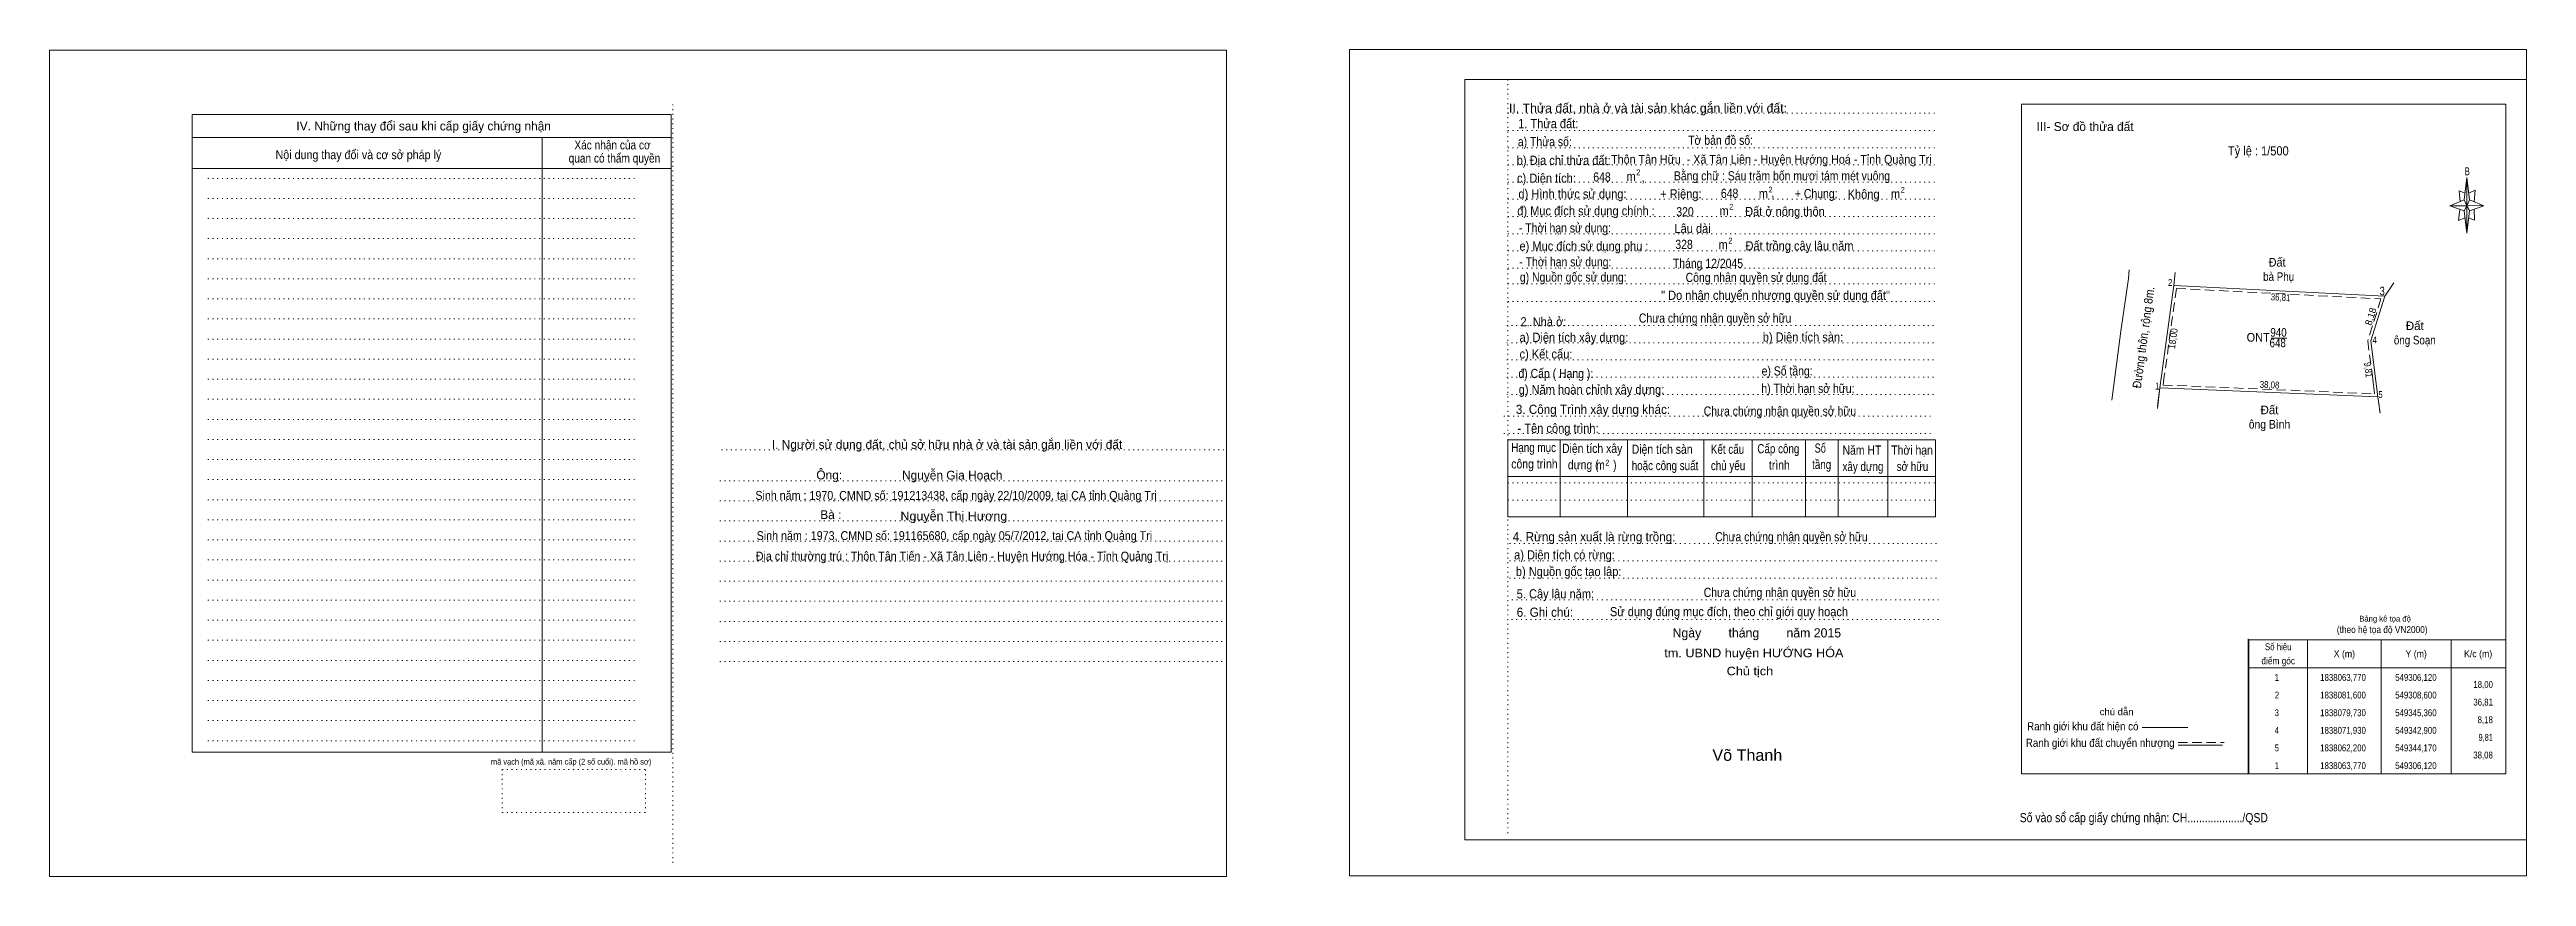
# Model space of a CAD drawing. Header units: metres. Extents: x 549018 to 549836, y 1837975 to 1838129.
# Drawn here: x 549404 to 549835.8, y 1837974.8 to 1838118.9 of the extents above; entities that cross this region are included whole.
import ezdxf
from ezdxf.enums import TextEntityAlignment as Align

# ---------------------------------------------------------------- set-up
doc = ezdxf.new("R2010")
doc.units = ezdxf.units.M
doc.header["$LTSCALE"] = 0.55
doc.linetypes.add('DOTTED', pattern=[1.5, 0.3, -1.2])
doc.linetypes.add('MEDIUM_DASHED', pattern=[4.5, 3, -1.5])
for name, color, linetype, lineweight in [('1', 7, 'DOTTED', 13), ('10', 7, 'Continuous', 13), ('18', 7, 'Continuous', 13), ('2', 7, 'Continuous', 13), ('20', 7, 'Continuous', 13), ('21', 7, 'Continuous', 13), ('63', 7, 'Continuous', 13), ('7', 7, 'Continuous', 13)]:
    doc.layers.add(name, color=color, linetype=linetype, lineweight=lineweight)
for name, color, linetype in [('19', 7, 'Continuous'), ('50', 7, 'Continuous'), ('6', 7, 'Continuous'), ('9', 7, 'Continuous')]:
    doc.layers.add(name, color=color, linetype=linetype)

msp = doc.modelspace()

# ---------------------------------------------------------------- texts
at = {"layer": '1', "width": 0.85}
msp.add_text('mã vạch (mã xã. năm cấp (2 số cuối). mã hồ sơ)', height=0.9999, dxfattribs=at).set_placement((549494.94, 1837994.31), align=Align.CENTER)
at = {"layer": '10'}
for s, p in [('IV. Những thay đổi sau khi cấp giấy chứng nhận', (549469.225, 1838104.81)), ('III- Sơ đồ thửa đất', (549758.895, 1838104.71)), ('I. Người sử dụng đất, chủ sở hữu nhà ở và tài sản gắn liền với đất', (549560.475, 1838049.31))]:
    msp.add_text(s, height=1.55, dxfattribs=at).set_placement(p, align=Align.CENTER)
for s, height, width, p in [('Nội dung thay đổi và cơ sở pháp lý', 1.55, 0.9, (549457.855, 1838099.81)), ('Xác nhận của cơ', 1.55, 0.85, (549502.155, 1838101.51)), ('  Thôn Tân Hữu  - Xã Tân Liên - Huyện Hướng Hoá - Tỉnh Quảng Trị', 1.55, 0.9, (549703.69, 1838099.01)), ('Bằng chữ : Sáu trăm bốn mươi tám mét vuông', 1.6, 0.85, (549706.05, 1838096.11)), ('Địa chỉ thường trú : Thôn Tân Tiến - Xã Tân Liên - Huyện Hướng Hóa - Tỉnh Quảng Trị', 1.55, 0.9, (549563.095, 1838029.86))]:
    msp.add_text(s, height=height, dxfattribs=dict(at, width=width)).set_placement(p, align=Align.CENTER)
at = {"layer": '18'}
msp.add_text('Nguyễn Gia Hoạch', height=1.55, dxfattribs=at).set_placement((549561.385, 1838043.96), align=Align.CENTER)
for s, width, p in [('Sinh năm : 1970, CMND số: 191213438, cấp ngày 22/10/2009, tại CA tỉnh Quảng Trị', 0.9, (549562.055, 1838040.44)), ('Nguyễn Thị Hương', 1.05, (549561.665, 1838036.85)), ('Sinh năm : 1973, CMND số: 191165680, cấp ngày 05/7/2012, tại CA tỉnh Quảng Trị', 0.9, (549561.765, 1838033.43))]:
    msp.add_text(s, height=1.55, dxfattribs=dict(at, width=width)).set_placement(p, align=Align.CENTER)
at = {"layer": '19'}
for s, width, p in [('648', 0.85, (549695.4, 1838093.06)), ('Lâu dài', 0.9, (549687.31, 1838086.93)), ('320', 0.85, (549687.62, 1838089.84))]:
    msp.add_text(s, height=1.6, dxfattribs=dict(at, width=width)).set_placement(p)
at = {"layer": '2'}
for s, p in [('II. Thửa đất, nhà ở và tài sản khác gắn liền với đất:', (549658.45, 1838107.91)), (',', (549681.55, 1838095.86)), (',', (549704.15, 1838093.21))]:
    msp.add_text(s, height=1.6, dxfattribs=at).set_placement(p)
for s, height, width, p in [('1. Thửa đất:', 1.6, 0.9, (549660.05, 1838105.21)), ('a) Thửa số:', 1.6, 0.85, (549660, 1838102.06)), ('Tờ bản đồ số:', 1.6, 0.85, (549689.7, 1838102.31)), ('c) Diện tích:', 1.6, 0.9, (549659.85, 1838095.71)), ('648', 1.6, 0.85, (549673.15, 1838095.91)), ('m', 1.6, 0.9, (549678.95, 1838096.01)), ('2', 1, 0.8, (549680.65, 1838097.01)), ('d) Hình thức sử dụng:', 1.6, 0.9, (549660.1, 1838092.96)), ('+ Riêng:', 1.6, 0.9, (549684.8, 1838092.96)), ('2', 1, 0.8, (549696.85, 1838091.02)), ('m', 1.6, 0.9, (549702, 1838093.01)), ('2', 1, 0.8, (549703.7, 1838094.01)), ('+ Chung:', 1.6, 0.85, (549708.3, 1838093.01)), ('Không', 1.6, 0.9, (549717.5, 1838092.91)), ('m', 1.6, 0.9, (549725.05, 1838092.96)), ('2', 1, 0.8, (549726.75, 1838093.96)), ('đ) Mục đích sử dụng chính : ', 1.6, 0.9, (549659.9, 1838090.01)), ('- Thời hạn sử dụng: ', 1.6, 0.85, (549660.18, 1838087.03)), ('m', 1.6, 0.9, (549695.15, 1838090.02)), ('Đất ở nông thôn', 1.6, 0.9, (549699.62, 1838089.9)), ('e) Mục đích sử dụng phụ : ', 1.6, 0.9, (549660.28, 1838083.87)), ('m', 1.6, 0.9, (549695, 1838084.11)), ('2', 1, 0.8, (549696.7, 1838085.11)), ('Đất trồng cây lâu năm ', 1.6, 0.9, (549699.69, 1838083.91)), ('- Thời hạn sử dụng: ', 1.6, 0.85, (549660.25, 1838081.12)), ('g) Nguồn gốc sử dụng: ', 1.6, 0.85, (549660.35, 1838078.46)), ('Tháng 12/2045', 1.6, 0.85, (549687.03, 1838080.86)), ('2. Nhà ở:', 1.6, 0.9, (549660.45, 1838070.66)), ('a) Diện tích xây dựng:', 1.6, 0.9, (549660.3, 1838067.96)), ('c) Kết cấu:', 1.6, 0.9, (549660.3, 1838065.06)), ('b) Diện tích sàn:', 1.6, 0.9, (549702.7, 1838068.01)), ('đ) Cấp ( Hạng ):', 1.6, 0.85, (549660.1, 1838061.66)), ('e) Số tầng:', 1.6, 0.85, (549702.5, 1838062.11)), ('g) Năm hoàn chỉnh xây dựng:', 1.6, 0.9, (549660.15, 1838058.86)), ('h) Thời hạn sở hữu:', 1.6, 0.85, (549702.45, 1838059.06)), ('3. Công Trình xây dựng khác:', 1.6, 0.95, (549659.65, 1838055.41)), ('- Tên công trình:', 1.6, 0.9, (549659.95, 1838052.11)), ('Hạng mục', 1.6, 0.8, (549658.85, 1838048.76)), ('Diện tích xây', 1.6, 0.85, (549667.7, 1838048.61)), ('Diện tích sàn', 1.6, 0.85, (549679.85, 1838048.46)), ('Kết cấu', 1.6, 0.8, (549693.65, 1838048.46)), ('Cấp công', 1.6, 0.8, (549701.75, 1838048.56)), (' Số', 1.6, 0.75, (549711.3, 1838048.66)), ('Năm HT', 1.6, 0.85, (549716.6, 1838048.31)), ('Thời hạn', 1.6, 0.85, (549725.1, 1838048.31)), ('công trình', 1.6, 0.85, (549658.85, 1838045.91)), ('  dựng (     )', 1.6, 0.85, (549667.7, 1838045.76)), ('m', 1.6, 0.85, (549673.65, 1838045.71)), ('2', 1.007, 0.75, (549675.25, 1838046.41)), ('hoặc công suất', 1.6, 0.8, (549679.85, 1838045.61)), ('chủ yếu', 1.6, 0.8, (549693.65, 1838045.61)), ('    trình', 1.6, 0.85, (549701.75, 1838045.71)), ('tầng', 1.6, 0.8, (549711.3, 1838045.81)), ('xây dựng', 1.6, 0.8, (549716.6, 1838045.46)), ('  sở hữu', 1.6, 0.8, (549725.1, 1838045.46)), ('4. Rừng sản xuất là rừng trồng:', 1.6, 0.95, (549659.1, 1838033.21)), ('a) Diện tích có rừng:', 1.6, 0.9, (549659.35, 1838030.06)), ('b) Nguồn gốc tạo lập:', 1.6, 0.9, (549659.65, 1838027.16)), ('5. Cây lâu năm:', 1.6, 0.9, (549659.8, 1838023.26)), ('6. Ghi chú:', 1.6, 0.95, (549659.8, 1838020.06)), ('Số vào sổ cấp giấy chứng nhận: CH.................../QSD', 1.6, 0.85, (549747.5, 1837984.26))]:
    msp.add_text(s, height=height, dxfattribs=dict(at, width=width)).set_placement(p)
for s, height, width, p in [('quan có thẩm quyền', 1.55, 0.85, (549502.49, 1838099.21)), ('b) Địa chỉ thửa đất:', 1.6, 0.9, (549667.995, 1838098.81))]:
    msp.add_text(s, height=height, dxfattribs=dict(at, width=width)).set_placement(p, align=Align.CENTER)
at = {"layer": '20', "width": 0.75}
msp.add_text('B', height=1.378, dxfattribs=at).set_placement((549825.52, 1838097), align=Align.CENTER)
at = {"layer": '20'}
for s, p in [('Ông: ', (549540.23, 1838044)), ('Bà : ', (549540.505, 1838037.08))]:
    msp.add_text(s, height=1.55, dxfattribs=at).set_placement(p, align=Align.CENTER)
at = {"layer": '21', "width": 0.9}
msp.add_text('(theo hệ tọa độ VN2000)', height=1.2, dxfattribs=at).set_placement((549810.7, 1838017.23), align=Align.CENTER)
at = {"layer": '21'}
msp.add_text('Bảng kê tọa độ', height=1, dxfattribs=at).set_placement((549811.195, 1838019.23), align=Align.CENTER)
at = {"layer": '50', "width": 0.9}
msp.add_text('Tỷ lệ : 1/500', height=1.6, dxfattribs=at).set_placement((549783.8, 1838100.46))
at = {"layer": '50'}
for s, height, width, p in [('tm. UBND huyện HƯỚNG HÓA', 1.5, 1.1, (549701.15, 1838013.01)), (' Chủ tịch', 1.5, 1.1, (549700.155, 1838009.86)), ('Võ Thanh', 2, 1.05, (549700.01, 1837994.96))]:
    msp.add_text(s, height=height, dxfattribs=dict(at, width=width)).set_placement(p, align=Align.CENTER)
msp.add_text('Ngày        tháng        năm 2015', height=1.6, dxfattribs=at).set_placement((549701.665, 1838016.46), align=Align.CENTER)
at = {"layer": '6', "width": 0.85}
msp.add_text('328', height=1.6, dxfattribs=at).set_placement((549687.46, 1838084.16))
at = {"layer": '63'}
for s, width, p in [('Số hiệu', 0.85, (549792.575, 1838014.24)), ('X (m)', 0.95, (549804.105, 1838013.02)), ('Y (m)', 0.95, (549816.62, 1838013.02)), ('K/c (m)', 0.95, (549827.425, 1838013.02)), ('điểm góc', 0.9, (549792.575, 1838011.79)), (' 1', 0.75, (549792.15, 1838008.89)), ('1838063,770', 0.85, (549803.87, 1838008.89)), ('549306,120', 0.85, (549816.575, 1838008.89)), (' 2', 0.85, (549792.16, 1838005.82)), ('1838081,600', 0.85, (549803.87, 1838005.82)), ('549308,600', 0.85, (549816.575, 1838005.82)), (' 3', 0.8, (549792.145, 1838002.74)), ('1838079,730', 0.85, (549803.87, 1838002.74)), ('549345,360', 0.85, (549816.575, 1838002.74)), (' 4', 0.85, (549792.145, 1837999.67)), (' 5', 0.8, (549792.15, 1837996.61)), ('1838071,930', 0.85, (549803.87, 1837999.67)), ('1838062,200', 0.85, (549803.87, 1837996.61)), ('549342,900', 0.85, (549816.575, 1837999.67)), ('549344,170', 0.85, (549816.575, 1837996.61)), (' 1', 0.75, (549792.15, 1837993.52)), ('1838063,770', 0.85, (549803.87, 1837993.52)), ('549306,120', 0.85, (549816.575, 1837993.52))]:
    msp.add_text(s, height=1.2, dxfattribs=dict(at, width=width)).set_placement(p, align=Align.CENTER)
for s, width, p in [('36,81', 0.85, (549830, 1838004.59)), ('18,00', 0.85, (549830, 1838007.67)), ('8,18', 0.85, (549829.99, 1838001.52)), ('9,81', 0.8, (549829.99, 1837998.45)), ('38,08', 0.85, (549829.99, 1837995.37))]:
    msp.add_text(s, height=1.2, dxfattribs=dict(at, width=width)).set_placement(p, align=Align.RIGHT)
at = {"layer": '7'}
for s, height, width, p in [(' 2', 1.2, 0.85, (549774.11, 1838077.73)), (' 3', 1.5, 0.8, (549811.15, 1838076.08)), (' 4', 1.2, 0.85, (549809.77, 1838067.7)), (' 1', 1.2, 0.75, (549771.84, 1838059.66)), (' 5', 1.2, 0.8, (549810.76, 1838058.18))]:
    msp.add_text(s, height=height, dxfattribs=dict(at, width=width)).set_placement(p, align=Align.RIGHT)
for s, height, width, p in [('bà Phụ', 1.5, 0.85, (549792.64, 1838078.59)), ('Đất ', 1.5, 0.95, (549792.64, 1838081.09)), ('940', 1.5, 0.85, (549792.615, 1838068.87)), ('ONT', 1.5, 0.95, (549789.07, 1838068.01)), ('648', 1.5, 0.85, (549792.48, 1838067.04)), ('ông Soạn', 1.5, 0.85, (549816.38, 1838067.53)), ('ông Bình', 1.5, 0.9, (549791.05, 1838052.86)), ('Ranh giới khu đất hiện có ', 1.417, 0.9, (549758.735, 1838000.27)), ('chú dẫn', 1.181, 1.05, (549764.395, 1838002.91)), ('Ranh giới khu đất chuyển nhượng', 1.417, 0.9, (549761.53, 1837997.39))]:
    msp.add_text(s, height=height, dxfattribs=dict(at, width=width)).set_placement(p, align=Align.CENTER)
for s, height, rotation, width, p in [('Đường thôn, rộng 8m.', 1.5, 82.364, 0.9, (549769.81, 1838068.65)), ('36,81', 1.2, 357.088, 0.85, (549792.949, 1838075.133)), ('18,00', 1.2, 82.081, 0.9, (549774.812, 1838068.462)), ('9,81', 1.2, 277.436, 0.85, (549807.686, 1838063.028)), ('38,08', 1.2, 357.637, 0.85, (549791.03, 1838059.898))]:
    msp.add_text(s, height=height, rotation=rotation, dxfattribs=dict(at, width=width)).set_placement(p, align=Align.CENTER)
msp.add_text('8,18', height=1.2, rotation=72.496, dxfattribs=at).set_placement((549809.267, 1838072.21), align=Align.CENTER)
for p in [(549816.38, 1838070.03), (549791.05, 1838055.36)]:
    msp.add_text('Đất', height=1.5, dxfattribs=at).set_placement(p, align=Align.CENTER)
at = {"layer": '9'}
for s, width, p in [('Công nhận quyền sử dụng đất ', 0.85, (549689.25, 1838078.41)), ('" Do nhận chuyển nhượng quyền sử dụng đất"', 0.9, (549684.98, 1838075.29)), ('Chưa chứng nhận quyền sở hữu', 0.85, (549681.1, 1838071.31)), ('Chưa chứng nhận quyền sở hữu', 0.85, (549692.4, 1838055.11)), ('Chưa chứng nhận quyền sở hữu', 0.85, (549694.4, 1838033.21)), ('Chưa chứng nhận quyền sở hữu', 0.85, (549692.4, 1838023.51)), ('Sử dụng đúng mục đích, theo chỉ giới quy hoạch', 0.9, (549676.05, 1838020.16))]:
    msp.add_text(s, height=1.6, dxfattribs=dict(at, width=width)).set_placement(p)

# ---------------------------------------------------------------- linework, layer by layer
at = {"layer": '1', "linetype": 'Continuous'}
for p, q in [((549650.75, 1838113.71), (549835.85, 1838113.71)), ((549650.75, 1838113.71), (549650.75, 1837981.21)), ((549835.85, 1838113.71), (549835.85, 1837981.21)), ((549650.75, 1837981.21), (549835.85, 1837981.21))]:
    msp.add_line(p, q, dxfattribs=at)
at = {"layer": '1'}
for p, q in [((549658.25, 1838113.71), (549658.25, 1837982.31)), ((549512.7, 1838109.36), (549512.7, 1837976.86)), ((549658.25, 1838107.81), (549732.8, 1838107.81)), ((549658.25, 1838104.81), (549732.8, 1838104.81)), ((549658.25, 1838101.81), (549732.8, 1838101.81)), ((549431.6, 1838096.46), (549506.15, 1838096.46)), ((549658.25, 1838098.81), (549732.8, 1838098.81)), ((549431.6, 1838092.96), (549506.15, 1838092.96)), ((549658.25, 1838095.81), (549732.8, 1838095.81)), ((549658.25, 1838092.81), (549732.8, 1838092.81)), ((549431.6, 1838089.46), (549506.15, 1838089.46)), ((549658.25, 1838089.81), (549732.8, 1838089.81)), ((549431.6, 1838085.96), (549506.15, 1838085.96)), ((549658.25, 1838086.81), (549732.8, 1838086.81)), ((549658.25, 1838083.81), (549732.8, 1838083.81)), ((549431.6, 1838082.46), (549506.15, 1838082.46)), ((549431.6, 1838078.96), (549506.15, 1838078.96)), ((549658.25, 1838080.81), (549732.8, 1838080.81)), ((549431.6, 1838075.46), (549506.15, 1838075.46)), ((549658.25, 1838078.06), (549732.8, 1838078.06)), ((549658.25, 1838075.01), (549732.8, 1838075.01)), ((549431.6, 1838071.96), (549506.15, 1838071.96)), ((549658.05, 1838070.81), (549732.6, 1838070.81)), ((549431.6, 1838068.46), (549506.15, 1838068.46)), ((549658.05, 1838067.81), (549732.6, 1838067.81)), ((549431.6, 1838064.96), (549506.15, 1838064.96)), ((549658.05, 1838064.81), (549732.6, 1838064.81)), ((549658.05, 1838061.81), (549732.6, 1838061.81)), ((549431.6, 1838061.46), (549506.15, 1838061.46)), ((549431.6, 1838057.96), (549506.15, 1838057.96)), ((549658.05, 1838058.81), (549732.6, 1838058.81)), ((549431.6, 1838054.46), (549506.15, 1838054.46)), ((549657.55, 1838055.01), (549732.1, 1838055.01)), ((549431.6, 1838050.96), (549506.15, 1838050.96)), ((549521.15, 1838049.16), (549609.2, 1838049.16)), ((549657.55, 1838052.01), (549732.1, 1838052.01)), ((549431.6, 1838047.46), (549506.15, 1838047.46)), ((549431.6, 1838043.96), (549506.15, 1838043.96)), ((549431.6, 1838040.46), (549506.15, 1838040.46)), ((549520.85, 1838043.76), (549608.9, 1838043.76)), ((549520.85, 1838040.26), (549608.9, 1838040.26)), ((549658.25, 1838043.41), (549732.8, 1838043.41)), ((549658.25, 1838040.41), (549732.8, 1838040.41)), ((549431.6, 1838036.96), (549506.15, 1838036.96)), ((549520.85, 1838036.76), (549608.9, 1838036.76)), ((549431.6, 1838033.46), (549506.15, 1838033.46)), ((549520.85, 1838033.26), (549608.9, 1838033.26)), ((549658.55, 1838032.81), (549733.1, 1838032.81)), ((549431.6, 1838029.96), (549506.15, 1838029.96)), ((549520.85, 1838029.76), (549608.9, 1838029.76)), ((549658.55, 1838029.81), (549733.1, 1838029.81)), ((549431.6, 1838026.46), (549506.15, 1838026.46)), ((549431.6, 1838022.96), (549506.15, 1838022.96)), ((549520.85, 1838026.26), (549608.9, 1838026.26)), ((549520.85, 1838022.76), (549608.9, 1838022.76)), ((549658.55, 1838026.81), (549733.1, 1838026.81)), ((549658.95, 1838023.01), (549733.5, 1838023.01)), ((549431.6, 1838019.46), (549506.15, 1838019.46)), ((549520.85, 1838019.26), (549608.9, 1838019.26)), ((549658.9, 1838019.56), (549733.45, 1838019.56)), ((549431.6, 1838015.96), (549506.15, 1838015.96)), ((549520.85, 1838015.76), (549608.9, 1838015.76)), ((549431.6, 1838012.46), (549506.15, 1838012.46)), ((549520.85, 1838012.26), (549608.9, 1838012.26)), ((549431.6, 1838008.96), (549506.15, 1838008.96)), ((549431.6, 1838005.46), (549506.15, 1838005.46)), ((549431.6, 1838001.96), (549506.15, 1838001.96)), ((549431.6, 1837998.46), (549506.15, 1837998.46)), ((549482.9, 1837993.46), (549507.9, 1837993.46)), ((549482.9, 1837993.46), (549482.9, 1837985.96)), ((549507.9, 1837993.46), (549507.9, 1837985.96)), ((549482.9, 1837985.96), (549507.9, 1837985.96))]:
    msp.add_line(p, q, dxfattribs=at)
at = {"layer": '1', "linetype": 'Continuous'}
for points in [[(549404, 1837974.81), (549609.2, 1837974.81), (549609.2, 1838118.81), (549404, 1838118.81)], [(549630.65, 1837974.91), (549835.85, 1837974.91), (549835.85, 1838118.91), (549630.65, 1838118.91)]]:
    msp.add_lwpolyline(points, close=True, dxfattribs=at)
at = {"layer": '10'}
for p, q in [((549658.25, 1838050.91), (549732.8, 1838050.91)), ((549658.25, 1838050.91), (549658.25, 1838037.46)), ((549667.4, 1838050.91), (549667.4, 1838037.46)), ((549679.1, 1838050.91), (549679.1, 1838037.46)), ((549692.4, 1838050.91), (549692.4, 1838037.46)), ((549700.85, 1838050.91), (549700.85, 1838037.46)), ((549710.15, 1838050.91), (549710.15, 1838037.46)), ((549715.85, 1838050.91), (549715.85, 1838037.46)), ((549724.5, 1838050.91), (549724.5, 1838037.46)), ((549732.8, 1838050.91), (549732.8, 1838037.46)), ((549658.25, 1838044.51), (549732.8, 1838044.51)), ((549658.25, 1838037.46), (549732.8, 1838037.46))]:
    msp.add_line(p, q, dxfattribs=at)
at = {"layer": '2'}
for p, q in [((549428.85, 1838107.61), (549512.4, 1838107.61)), ((549428.85, 1838107.61), (549428.85, 1837996.46)), ((549512.4, 1838107.61), (549512.4, 1837996.46)), ((549428.85, 1838103.61), (549512.4, 1838103.61)), ((549489.9, 1838103.61), (549489.9, 1837996.46)), ((549428.85, 1838098.21), (549512.4, 1838098.21)), ((549428.85, 1837996.46), (549512.4, 1837996.46))]:
    msp.add_line(p, q, dxfattribs=at)
msp.add_lwpolyline([(549747.8, 1838109.41), (549832.25, 1838109.41), (549832.25, 1837992.71), (549747.8, 1837992.71)], close=True, dxfattribs=at)
at = {"layer": '20'}
for p, q in [((549825.01, 1838092.7), (549825.47, 1838096.6)), ((549825.91, 1838092.7), (549828.41, 1838091.7)), ((549825.01, 1838090.8), (549822.51, 1838091.7)), ((549825.91, 1838090.8), (549825.47, 1838086.9)), ((549826.81, 1838089.2), (549825.77, 1838089.6)), ((549826.71, 1838091.1), (549826.81, 1838089.2))]:
    msp.add_line(p, q, dxfattribs=at)
for points in [[(549825.47, 1838096.6), (549825.91, 1838092.7), (549825.47, 1838091.7)], [(549825.47, 1838091.7), (549822.51, 1838091.7), (549825.01, 1838092.7), (549825.91, 1838090.8), (549828.41, 1838091.7), (549825.47, 1838091.8)], [(549825.47, 1838091.7), (549825.47, 1838086.9), (549824.97, 1838090.8)]]:
    msp.add_lwpolyline(points, close=True, dxfattribs=at)
for points in [[(549825.47, 1838091.7), (549825.01, 1838092.7), (549822.51, 1838091.7)], [(549825.17, 1838093.9), (549824.11, 1838094.3), (549824.27, 1838092.4)], [(549825.81, 1838093.9), (549826.91, 1838094.4), (549826.71, 1838092.4)], [(549824.21, 1838091.1), (549824.01, 1838089.1), (549825.11, 1838089.6)], [(549825.47, 1838091.7), (549825.91, 1838090.8), (549828.41, 1838091.7)]]:
    msp.add_lwpolyline(points, dxfattribs=at)
at = {"layer": '21'}
msp.add_line((549787.33, 1838016.19), (549787.33, 1837992.69), dxfattribs=at)
at = {"layer": '63'}
for p, q in [((549797.7, 1838016.07), (549797.7, 1837992.71)), ((549810.51, 1838016.07), (549810.51, 1837992.71)), ((549822.73, 1838016.07), (549822.73, 1837992.71)), ((549787.44, 1838011.16), (549832.25, 1838011.16))]:
    msp.add_line(p, q, dxfattribs=at)
msp.add_lwpolyline([(549787.44, 1838016.07), (549832.25, 1838016.07), (549832.25, 1837992.71), (549787.44, 1837992.71)], close=True, dxfattribs=at)
at = {"layer": '7'}
for p, q in [((549774.58, 1838080.08), (549774.39, 1838077.8)), ((549774.58, 1838080.08), (549774.39, 1838077.8)), ((549774.58, 1838080.08), (549774.39, 1838077.8)), ((549811.15, 1838075.93), (549808.69, 1838068.13)), ((549811.15, 1838075.93), (549808.69, 1838068.13)), ((549811.15, 1838075.93), (549808.69, 1838068.13)), ((549811.15, 1838075.93), (549808.69, 1838068.13)), ((549811.15, 1838075.93), (549808.69, 1838068.13)), ((549811.15, 1838075.93), (549808.69, 1838068.13)), ((549811.15, 1838075.93), (549808.69, 1838068.13)), ((549811.15, 1838075.93), (549808.69, 1838068.13)), ((549811.15, 1838075.93), (549808.69, 1838068.13)), ((549811.15, 1838075.93), (549808.69, 1838068.13)), ((549811.15, 1838075.93), (549808.69, 1838068.13)), ((549811.15, 1838075.93), (549808.69, 1838068.13)), ((549811.15, 1838075.93), (549808.69, 1838068.13)), ((549811.15, 1838075.93), (549808.69, 1838068.13)), ((549811.15, 1838075.93), (549808.69, 1838068.13)), ((549811.15, 1838075.93), (549812.71, 1838078.27)), ((549811.15, 1838075.93), (549812.71, 1838078.27)), ((549811.15, 1838075.93), (549812.71, 1838078.27)), ((549811.15, 1838075.93), (549812.71, 1838078.27)), ((549811.15, 1838075.93), (549812.71, 1838078.27)), ((549811.15, 1838075.93), (549812.71, 1838078.27)), ((549811.15, 1838075.93), (549812.71, 1838078.27)), ((549811.15, 1838075.93), (549812.71, 1838078.27)), ((549811.15, 1838075.93), (549812.71, 1838078.27)), ((549811.15, 1838075.93), (549812.71, 1838078.27)), ((549811.15, 1838075.93), (549812.71, 1838078.27)), ((549811.15, 1838075.93), (549812.71, 1838078.27)), ((549811.15, 1838075.93), (549812.71, 1838078.27)), ((549811.15, 1838075.93), (549812.71, 1838078.27)), ((549811.15, 1838075.93), (549812.71, 1838078.27)), ((549811.15, 1838075.93), (549812.71, 1838078.27)), ((549811.15, 1838075.93), (549812.71, 1838078.27)), ((549811.15, 1838075.93), (549812.71, 1838078.27)), ((549811.15, 1838075.93), (549812.71, 1838078.27)), ((549811.15, 1838075.93), (549812.71, 1838078.27)), ((549811.15, 1838075.93), (549812.71, 1838078.27)), ((549811.15, 1838075.93), (549812.71, 1838078.27)), ((549811.15, 1838075.93), (549812.71, 1838078.27)), ((549811.15, 1838075.93), (549812.71, 1838078.27)), ((549811.15, 1838075.93), (549812.71, 1838078.27)), ((549811.15, 1838075.93), (549812.71, 1838078.27)), ((549811.15, 1838075.93), (549812.71, 1838078.27)), ((549791.34, 1838068.63), (549794.05, 1838068.63)), ((549808.98, 1838061.98), (549809.38, 1838058.92)), ((549771.91, 1838059.97), (549771.55, 1838056.81)), ((549771.91, 1838059.97), (549809.96, 1838058.4)), ((549809.96, 1838058.4), (549810.17, 1838056.81)), ((549810.17, 1838056.81), (549810.31, 1838055.71)), ((549768.87, 1838000.76), (549776.8, 1838000.76)), ((549775.1, 1837997.68), (549782.87, 1837997.68))]:
    msp.add_line(p, q, dxfattribs=at)
at = {"layer": '7', "linetype": 'MEDIUM_DASHED'}
for p, q in [((549774.83, 1838077.28), (549810.48, 1838075.46)), ((549775.1, 1837998.15), (549783.12, 1837998.15))]:
    msp.add_line(p, q, dxfattribs=at)
at = {"layer": '7'}
for points in [[(549766.59, 1838080.5), (549766.47, 1838079.01), (549765.15, 1838069.83), (549763.54, 1838057.8)], [(549766.59, 1838080.5), (549766.47, 1838079.01), (549765.15, 1838069.83)], [(549766.59, 1838080.5), (549766.47, 1838079.01), (549765.15, 1838069.83)], [(549774.58, 1838080.08), (549774.39, 1838077.8), (549811.15, 1838075.93), (549812.71, 1838078.27)], [(549774.39, 1838077.8), (549772.2, 1838062.05), (549771.91, 1838059.97)], [(549772.2, 1838062.05), (549774.39, 1838077.8), (549811.15, 1838075.93), (549808.69, 1838068.13), (549809.48, 1838062.05)], [(549808.69, 1838068.13), (549809.48, 1838062.05), (549809.96, 1838058.4)], [(549809.48, 1838062.05), (549809.96, 1838058.4), (549771.91, 1838059.97), (549772.2, 1838062.05)], [(549771.5, 1838056.38), (549771.91, 1838059.97), (549809.96, 1838058.4), (549810.33, 1838055.52)]]:
    msp.add_lwpolyline(points, dxfattribs=at)
at = {"layer": '7', "linetype": 'MEDIUM_DASHED'}
for points in [[(549774.83, 1838077.28), (549772.7, 1838061.98), (549772.49, 1838060.45), (549809.38, 1838058.92)], [(549810.48, 1838075.46), (549808.18, 1838068.17), (549808.98, 1838061.99)]]:
    msp.add_lwpolyline(points, dxfattribs=at)

msp.set_redraw_order([(e.dxf.handle, doc.entitydb.next_handle()) for e in msp.query("TEXT MTEXT ATTDEF DIMENSION ARC_DIMENSION")])  # texts and dimensions are drawn at this point

doc.saveas('drawing.dxf')
